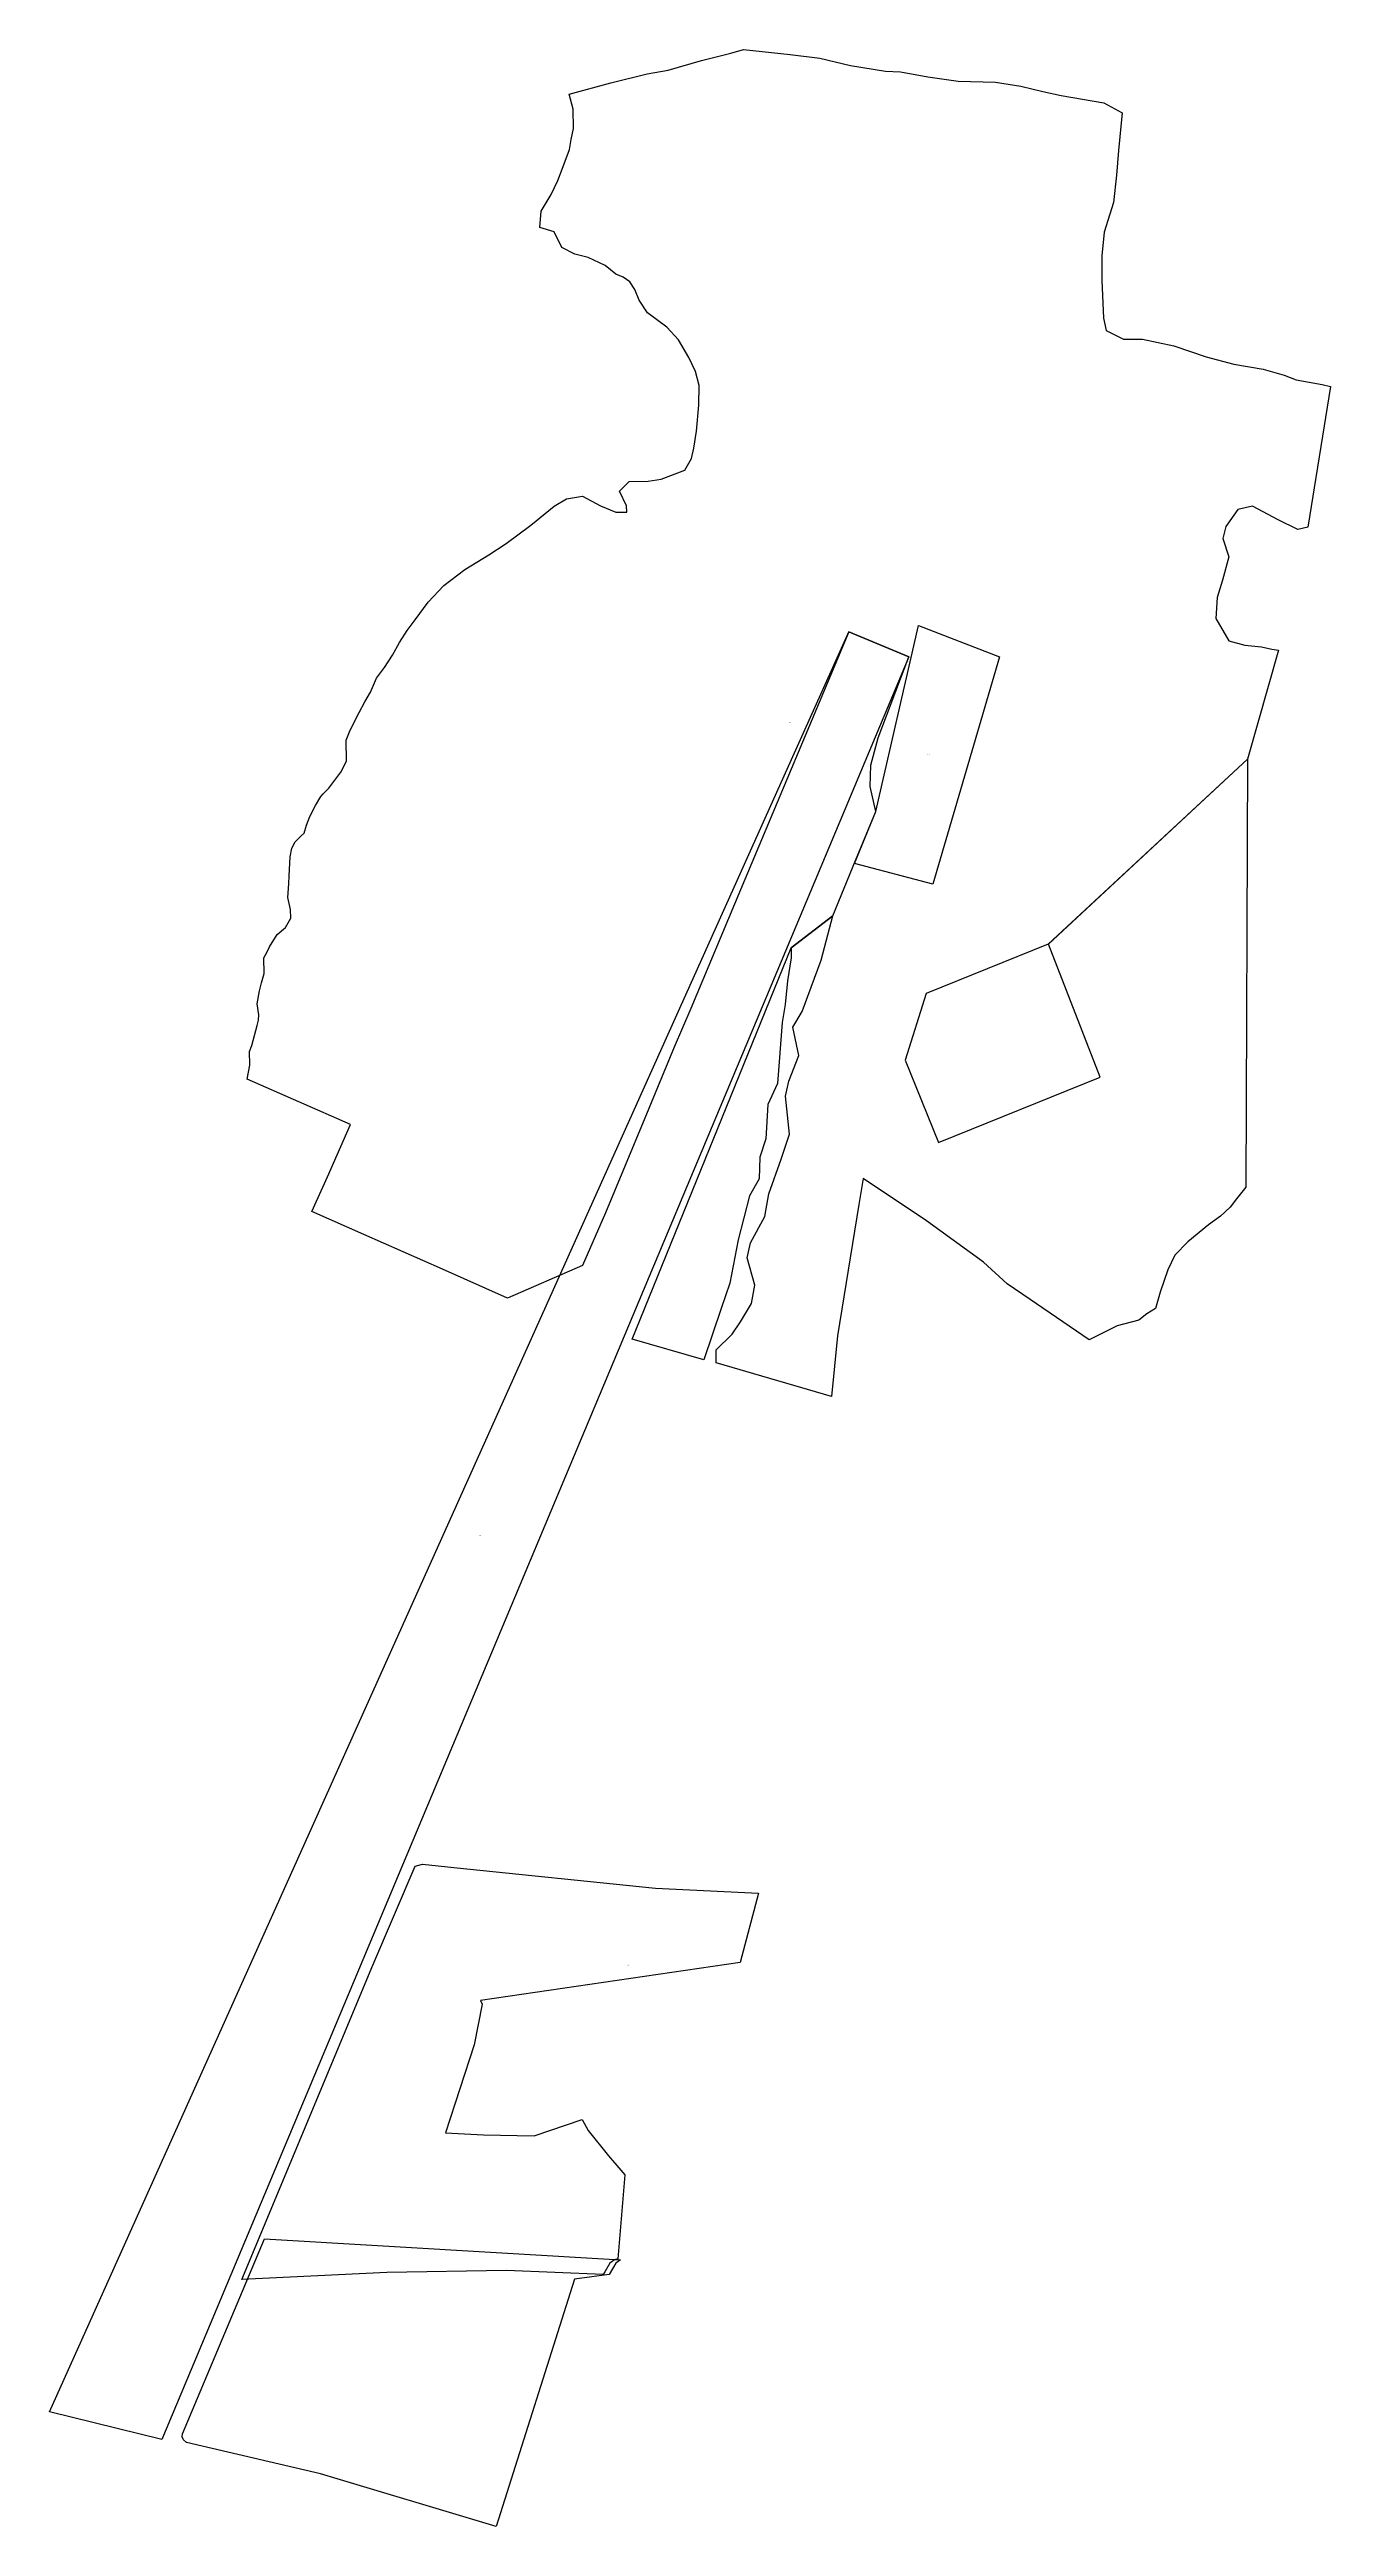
# Model space of a CAD drawing. Extents: x 585511 to 587477, y 8544056 to 8547859.
import ezdxf

# ---------------------------------------------------------------- set-up
doc = ezdxf.new("R2010")
doc.units = 0
doc.layers.get('0').update_dxf_attribs({"color": 211, "linetype": 'CONTINUOUS'})

msp = doc.modelspace()

# ---------------------------------------------------------------- linework, layer by layer
for points in [[(587346.9, 8546112.4, 0), (587332.7, 8546094.4, 0), (587323.1, 8546081.8, 0), (587308.2, 8546067.9, 0), (587289.6, 8546054.7, 0), (587257.9, 8546028.5, 0), (587237.9, 8546008.1, 0), (587227.2, 8545985.7, 0), (587215.3, 8545951.2, 0), (587208.1, 8545926, 0), (587194.8, 8545918.2, 0), (587182.7, 8545908.4, 0), (587149.7, 8545899.4, 0), (587106.5, 8545877.9, 0), (587016.2, 8545940, 0), (586980.5, 8545963.8, 0), (586944.2, 8545997.5, 0), (586857, 8546060.7, 0), (586759.6, 8546125.5, 0), (586753, 8546085.8, 0), (586720.6, 8545884.4, 0), (586711.3, 8545790.8, 0), (586534.4, 8545842.8, 0), (586534.4, 8545862.6, 0), (586558.9, 8545886.8, 0), (586571.7, 8545905.9, 0), (586588.2, 8545933.8, 0), (586593.3, 8545961.8, 0), (586581.8, 8546003.9, 0), (586586.9, 8546026.8, 0), (586608.6, 8546067.5, 0), (586615, 8546101.9, 0), (586634, 8546155.2, 0), (586646.8, 8546193.8, 0), (586640.5, 8546252.3, 0), (586645.6, 8546275.2, 0), (586660.9, 8546314.6, 0), (586651.9, 8546357.9, 0), (586666, 8546382.1, 0), (586685, 8546433, 0), (586695.2, 8546461, 0), (586713, 8546528.7, 0), (586649.1, 8546479.6, 0), (586649.1, 8546464.6, 0), (586643.4, 8546429.3, 0), (586640, 8546392.7, 0), (586635.3, 8546365.3, 0), (586628.5, 8546271.5, 0), (586613.6, 8546239.5, 0), (586610.2, 8546186.8, 0), (586601.1, 8546158.3, 0), (586599.9, 8546125.1, 0), (586585.1, 8546098.9, 0), (586567.8, 8546031.4, 0), (586555.3, 8545965, 0), (586541.6, 8545926.1, 0), (586515.2, 8545847.3, 0), (586405.4, 8545879.2, 0), (586649.1, 8546479.6, 0), (586713, 8546528.7, 0), (586748.1, 8546613.7, 0), (586779.2, 8546689.1, 0), (586770.4, 8546727.3, 0), (586771.5, 8546760.3, 0), (586782.6, 8546801.9, 0), (586829.8, 8546926.3, 0), (586737.6, 8546964.9, 0), (586571.3, 8546568.7, 0), (586495.3, 8546386.6, 0), (586469.8, 8546327.3, 0), (586424.8, 8546218.3, 0), (586364.3, 8546073.1, 0), (586329.3, 8545992, 0), (586214.1, 8545942.2, 0), (586114, 8545986.4, 0), (585993.5, 8546039.7, 0), (585913.9, 8546075, 0), (585937.8, 8546128, 0), (585973.3, 8546208.5, 0), (585814.7, 8546278.3, 0), (585818.8, 8546299.8, 0), (585818.8, 8546307.3, 0), (585818.2, 8546313.5, 0), (585818.3, 8546320.5, 0), (585821.8, 8546329.8, 0), (585829.7, 8546360.4, 0), (585831.9, 8546368.6, 0), (585832.6, 8546377.1, 0), (585829.9, 8546393.6, 0), (585833.3, 8546413.7, 0), (585836.4, 8546426.2, 0), (585840.7, 8546440.3, 0), (585840.1, 8546464.4, 0), (585845.1, 8546473.7, 0), (585848.6, 8546481.3, 0), (585860.4, 8546500.1, 0), (585873.1, 8546510.8, 0), (585881.5, 8546525.5, 0), (585880.9, 8546538.8, 0), (585877.1, 8546556.8, 0), (585878.7, 8546578.1, 0), (585879.2, 8546590.1, 0), (585880.4, 8546619.3, 0), (585883.1, 8546632.8, 0), (585888.1, 8546642.5, 0), (585897.6, 8546651.8, 0), (585902, 8546655.7, 0), (585905.7, 8546668.3, 0), (585910.5, 8546681.2, 0), (585919.3, 8546698.3, 0), (585927.3, 8546712.2, 0), (585931.3, 8546716.2, 0), (585940, 8546725.1, 0), (585958.4, 8546749.7, 0), (585967, 8546766.2, 0), (585966.4, 8546798.5, 0), (585972.8, 8546814.1, 0), (585986.4, 8546840.8, 0), (585995.2, 8546857.4, 0), (586003.6, 8546872.1, 0), (586012.8, 8546894, 0), (586025.3, 8546910.3, 0), (586037.7, 8546929.2, 0), (586048.5, 8546948.6, 0), (586060, 8546966.7, 0), (586072.5, 8546983.3, 0), (586092.3, 8547010.3, 0), (586116.4, 8547035.8, 0), (586148.3, 8547060.5, 0), (586185.5, 8547083.1, 0), (586211.7, 8547100.5, 0), (586249.8, 8547128.4, 0), (586285.8, 8547158, 0), (586304.6, 8547168.9, 0), (586329, 8547173.1, 0), (586356.7, 8547158.2, 0), (586380.2, 8547148.8, 0), (586396.9, 8547148.7, 0), (586396.7, 8547158.2, 0), (586385.7, 8547180.8, 0), (586400.9, 8547195.7, 0), (586430, 8547196.3, 0), (586449.9, 8547199.2, 0), (586486, 8547212.8, 0), (586496.3, 8547230.8, 0), (586500.1, 8547247, 0), (586504, 8547272.9, 0), (586507.5, 8547312.9, 0), (586508.2, 8547342.8, 0), (586502.5, 8547364.3, 0), (586492.3, 8547386.1, 0), (586476.2, 8547413.3, 0), (586458.3, 8547432.8, 0), (586429, 8547454.7, 0), (586416, 8547473.9, 0), (586409.4, 8547490.2, 0), (586401.8, 8547502.1, 0), (586391.7, 8547509.1, 0), (586380, 8547514, 0), (586364.1, 8547527, 0), (586338, 8547539.3, 0), (586317.1, 8547544.6, 0), (586297.4, 8547555, 0), (586285.5, 8547578.9, 0), (586263.7, 8547585.4, 0), (586265.7, 8547610.7, 0), (586281.1, 8547636.2, 0), (586291.4, 8547657.9, 0), (586297.8, 8547675, 0), (586309.2, 8547705.1, 0), (586311.9, 8547720.8, 0), (586315.5, 8547737.5, 0), (586314.6, 8547767.4, 0), (586308.5, 8547790, 0), (586372.3, 8547807.4, 0), (586428.2, 8547821.6, 0), (586460.4, 8547827, 0), (586511.5, 8547841.8, 0), (586556.5, 8547853.4, 0), (586576.1, 8547858.7, 0), (586647.8, 8547851.1, 0), (586693.4, 8547845.6, 0), (586740.1, 8547834.3, 0), (586794, 8547825.4, 0), (586816.9, 8547824.4, 0), (586859.1, 8547816.9, 0), (586905.6, 8547810, 0), (586962.8, 8547808.7, 0), (587001.5, 8547802.4, 0), (587035.2, 8547794.4, 0), (587063.8, 8547788.2, 0), (587129.2, 8547777.1, 0), (587156.9, 8547761.6, 0), (587151.6, 8547704, 0), (587148.5, 8547665.9, 0), (587143.7, 8547623.7, 0), (587129.3, 8547578.2, 0), (587125.9, 8547542.1, 0), (587125.9, 8547504.1, 0), (587128.7, 8547446.6, 0), (587132.8, 8547427.5, 0), (587159.4, 8547413.9, 0), (587188.5, 8547414, 0), (587236.5, 8547404, 0), (587285.9, 8547387.2, 0), (587328.5, 8547375.6, 0), (587373.5, 8547368, 0), (587405.7, 8547358.8, 0), (587424.4, 8547351.6, 0), (587464.2, 8547344.8, 0), (587476.7, 8547341.3, 0), (587442.2, 8547125.3, 0), (587426.9, 8547121.8, 0), (587396.7, 8547137, 0), (587356.9, 8547157.6, 0), (587334.6, 8547152.5, 0), (587316.4, 8547126.8, 0), (587311.5, 8547108.1, 0), (587320.7, 8547080, 0), (587311.1, 8547044.3, 0), (587303, 8547017.6, 0), (587300.9, 8546985.5, 0), (587320.6, 8546951.2, 0), (587345.2, 8546944.5, 0), (587370.8, 8546941.6, 0), (587386.7, 8546938.3, 0), (587396.8, 8546936.7, 0), (587349.7, 8546769.6, 0), (587043.8, 8546485.5, 0), (586856.5, 8546409.7, 0), (586824.1, 8546307.4, 0), (586875.5, 8546180.8, 0), (587123.4, 8546281.1, 0), (587043.9, 8546485.5, 0), (587349.7, 8546769.5, 0)], [(585511.3, 8544232.3, 0), (586737.6, 8546964.9, 0), (586829.8, 8546926.3, 0), (585683.4, 8544190.2, 0)], [(586844.8, 8546974.6, 0), (586968.8, 8546926.4, 0), (586866.8, 8546577.5, 0), (586746.2, 8546609.2, 0), (586779.2, 8546689.1, 0)], [(586394.1, 8544596.4, 0), (586383.2, 8544467.5, 0), (586378.1, 8544465.9, 0), (586370.9, 8544460.4, 0), (586363.3, 8544447.3, 0), (586360.8, 8544443.2, 0), (586212.7, 8544449.4, 0), (586028.7, 8544446.2, 0), (585806.4, 8544435.5, 0), (586007.3, 8544918.1, 0), (586072.2, 8545070.1, 0), (586083.3, 8545072.9, 0), (586131.8, 8545067.8, 0), (586440.9, 8545036.1, 0), (586599, 8545028.6, 0), (586570.8, 8544922.2, 0), (586172.6, 8544863.8, 0), (586174.9, 8544858.2, 0), (586162.8, 8544795.6, 0), (586119, 8544660.7, 0), (586176.9, 8544657.9, 0), (586255, 8544656.3, 0), (586328.8, 8544681.3, 0), (586337.9, 8544664.2, 0), (586369.2, 8544625.3, 0), (586388.1, 8544603.4, 0)], [(586316.9, 8544436.3, 0), (586196.8, 8544056.5, 0), (585926.8, 8544137.5, 0), (585721.6, 8544185.6, 0), (585717, 8544189.5, 0), (585715, 8544194, 0), (585715.5, 8544198.8, 0), (585841.3, 8544498.2, 0), (586387.2, 8544466, 0), (586380, 8544460.5, 0), (586369.9, 8544443.2, 0)]]:
    msp.add_polyline3d(points, close=True)

# ---------------------------------------------------------------- texts
for s, p in [('9663', (586645.7, 8546824.8)), ('124321', (586857.5, 8546776.1)), ('9698', (586170.6, 8545577.6)), ('9669', (586397.5, 8544917.6)), ('55251', (586051.1, 8544277.3))]:
    msp.add_text(s, height=1).set_placement(p)

doc.saveas('drawing.dxf')
